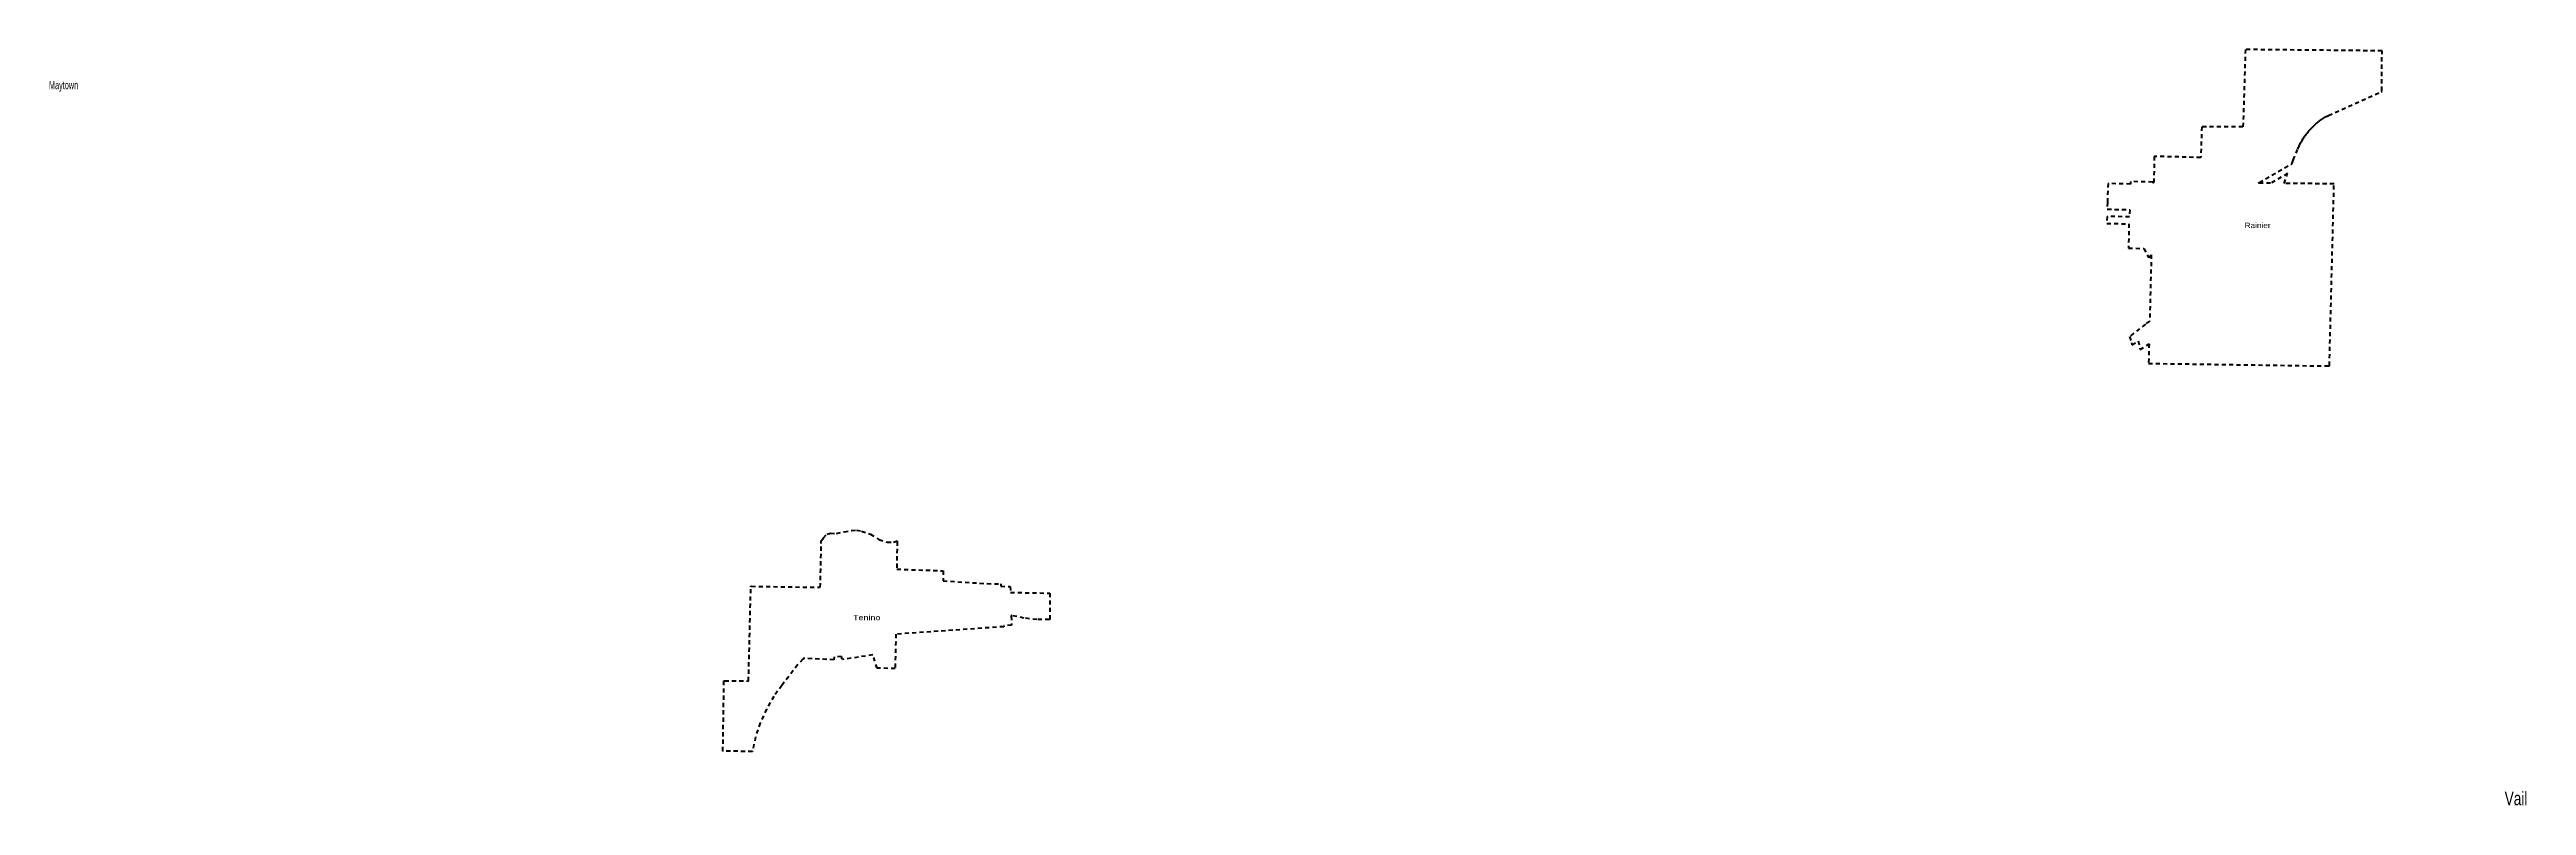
# Model space of a CAD drawing. Header units: feet. Extents: x -903180 to 1023491, y -707744 to 564635.
# Drawn here: x -487939 to -414921, y -236356 to -214077 of the extents above; entities that cross this region are included whole.
import ezdxf

# ---------------------------------------------------------------- set-up
doc = ezdxf.new("R2010")
doc.units = ezdxf.units.FT
doc.header["$LTSCALE"] = 80
doc.linetypes.add('SHORT_DASHED', pattern=[2.7, 1.5, -1.2])
doc.layers.add('13', color=7, linetype='SHORT_DASHED', lineweight=40)
doc.layers.add('16', color=7, linetype='Continuous')
doc.layers.add('36', color=7, linetype='Continuous')

msp = doc.modelspace()

# ---------------------------------------------------------------- texts
at = {"layer": '16'}
for s, height, width, p in [('Maytown', 240, 0.65, (-487956.2, -215245.25)), ('Vail', 400, 0.75, (-415563, -236350.17))]:
    msp.add_text(s, height=height, dxfattribs=dict(at, width=width)).set_placement(p)
at = {"layer": '36'}
for s, width, p in [('Rainier', 1.15, (-423230.16, -219338.35)), ('Tenino', 1.25, (-464250.34, -230895.86))]:
    msp.add_text(s, height=157.5, dxfattribs=dict(at, width=width)).set_placement(p)

# ---------------------------------------------------------------- linework, layer by layer
at = {"layer": '13'}
for points in [[(-420730.41, -223403.81), (-420729.98, -223387.07), (-420593.76, -218035.9), (-422062.08, -218022.13), (-421961.63, -217725.07), (-422464.34, -218016.97), (-422797.94, -218013.34), (-422821.48, -218013.08), (-422797.94, -217999.5), (-421856.91, -217456.33), (-421836.75, -217444.69), (-421829.31, -217425.11), (-421794.95, -217334.74), (-421714.06, -217132.84), (-421663.14, -217009.21), (-421653.15, -216985.75), (-421639.53, -216954.23), (-421624.87, -216922.47), (-421609.94, -216891.5), (-421594.53, -216860.77), (-421578.34, -216829.78), (-421561.66, -216799.65), (-421544.73, -216769.67), (-421527, -216739.94), (-421508.87, -216710.37), (-421490.15, -216681.21), (-421470.89, -216652.54), (-421451.43, -216624.29), (-421431.18, -216595.87), (-421410.38, -216568.23), (-421389.35, -216540.9), (-421367.71, -216513.78), (-421345.5, -216487.09), (-421323.03, -216461.05), (-421300.18, -216435.37), (-421276.75, -216409.73), (-421252.71, -216384.73), (-421228.47, -216360.18), (-421203.69, -216336.06), (-421178.49, -216312.16), (-421152.85, -216288.97), (-421127.06, -216266.21), (-421100.67, -216243.77), (-421073.76, -216221.81), (-421047.02, -216200.69), (-421039.31, -216194.72), (-421019.6, -216180.04), (-420990.47, -216159.1), (-420960.97, -216138.92), (-420931.64, -216119.31), (-420901.43, -216099.88), (-420870.87, -216081.21), (-420840.5, -216063.13), (-420809.45, -216045.35), (-420798.37, -216039.34), (-420776.07, -216027.23), (-420758.37, -216019.26), (-419207.35, -215320.7), (-419187.36, -215311.7), (-419187.2, -215289.93), (-419178.67, -214115.68), (-423205.84, -214077.06), (-423277.97, -216359.24), (-424494.5, -216354.92), (-424523.43, -217259.16), (-425893.41, -217226.94), (-425904.49, -217982.49), (-425923.06, -218010.31), (-425924.8, -217982.34), (-425944.49, -217981.87), (-426595.57, -217966.27), (-426595.82, -218041.29), (-427256.8, -218024.33), (-427274.92, -218583.06), (-427278.12, -218783.03), (-426617.14, -218796.9), (-426622, -219010.52), (-427286.11, -218993.97), (-427291.75, -219201.14), (-426638.03, -219215.5), (-426653.15, -219931.08), (-426201.45, -219938.68), (-426056.48, -220205.7), (-425980.85, -220130.02), (-426029.42, -222087.32), (-426154.65, -222173.26), (-426622.85, -222535.14), (-426561.03, -222722.79), (-426550.88, -222782.23), (-426366.59, -222661.17), (-426306.18, -222920.61), (-426047.16, -222750.45), (-426060.45, -223327.64), (-420750.49, -223403.52)], [(-467220.13, -234766.61), (-468088.03, -234751.83), (-468057.37, -232702.87), (-468057.07, -232682.87), (-468037.15, -232683.01), (-467333.42, -232687.93), (-467265.82, -229916.59), (-467265.31, -229895.61), (-467245.33, -229895.92), (-465217.62, -229927.19), (-465188.02, -228581.47), (-465187.58, -228561.51), (-465173.19, -228541.47), (-465123.61, -228472.43), (-465017.71, -228359.13), (-464914.86, -228332.27), (-464742.05, -228338.45), (-464518.29, -228286.96), (-464296.71, -228249.51), (-464149.91, -228245.32), (-464001.43, -228269.3), (-463737.13, -228357.07), (-463489.78, -228517.03), (-463247.49, -228596.48), (-463064.51, -228592.74), (-462972.58, -228566.97), (-462952.38, -228561.3), (-462952.68, -228581.36), (-462965.05, -229391.84), (-461593.93, -229438.8), (-461597.37, -229734.41), (-460297.04, -229818.89), (-459897.42, -229822.44), (-459893.47, -229897.48), (-459624.05, -229899.87), (-459611.14, -230078.58), (-458452.32, -230097.43), (-458451.12, -230850.79), (-458451.09, -230870.79), (-458471.31, -230870.89), (-458831.82, -230872.78), (-459212.59, -230834.89), (-459567.31, -230761.55), (-459587.27, -230757.42), (-459586.56, -230777.41), (-459577.17, -231044.19), (-459807.52, -231059.11), (-459806.81, -231087.15), (-462990.66, -231309.64), (-463012.5, -232317.72), (-463538.03, -232311.14), (-463667.1, -231921.26), (-464575.25, -232054.91), (-464592.74, -231966.12), (-464808.2, -231979.46), (-464813.88, -232060.41), (-465697.91, -232021.58), (-465717.68, -232020.71), (-465735.37, -232040.7), (-465885.91, -232210.86), (-466319.91, -232777.27), (-466333.13, -232794.53), (-466349.78, -232817.27), (-466585.88, -233139.88), (-466807.62, -233519.34), (-466988.49, -233919.91), (-467126.5, -234337.19)]]:
    msp.add_lwpolyline(points, close=True, dxfattribs=at)

msp.set_redraw_order([(e.dxf.handle, doc.entitydb.next_handle()) for e in msp.query("TEXT MTEXT ATTDEF DIMENSION ARC_DIMENSION")])  # texts and dimensions are drawn at this point

doc.saveas('drawing.dxf')
